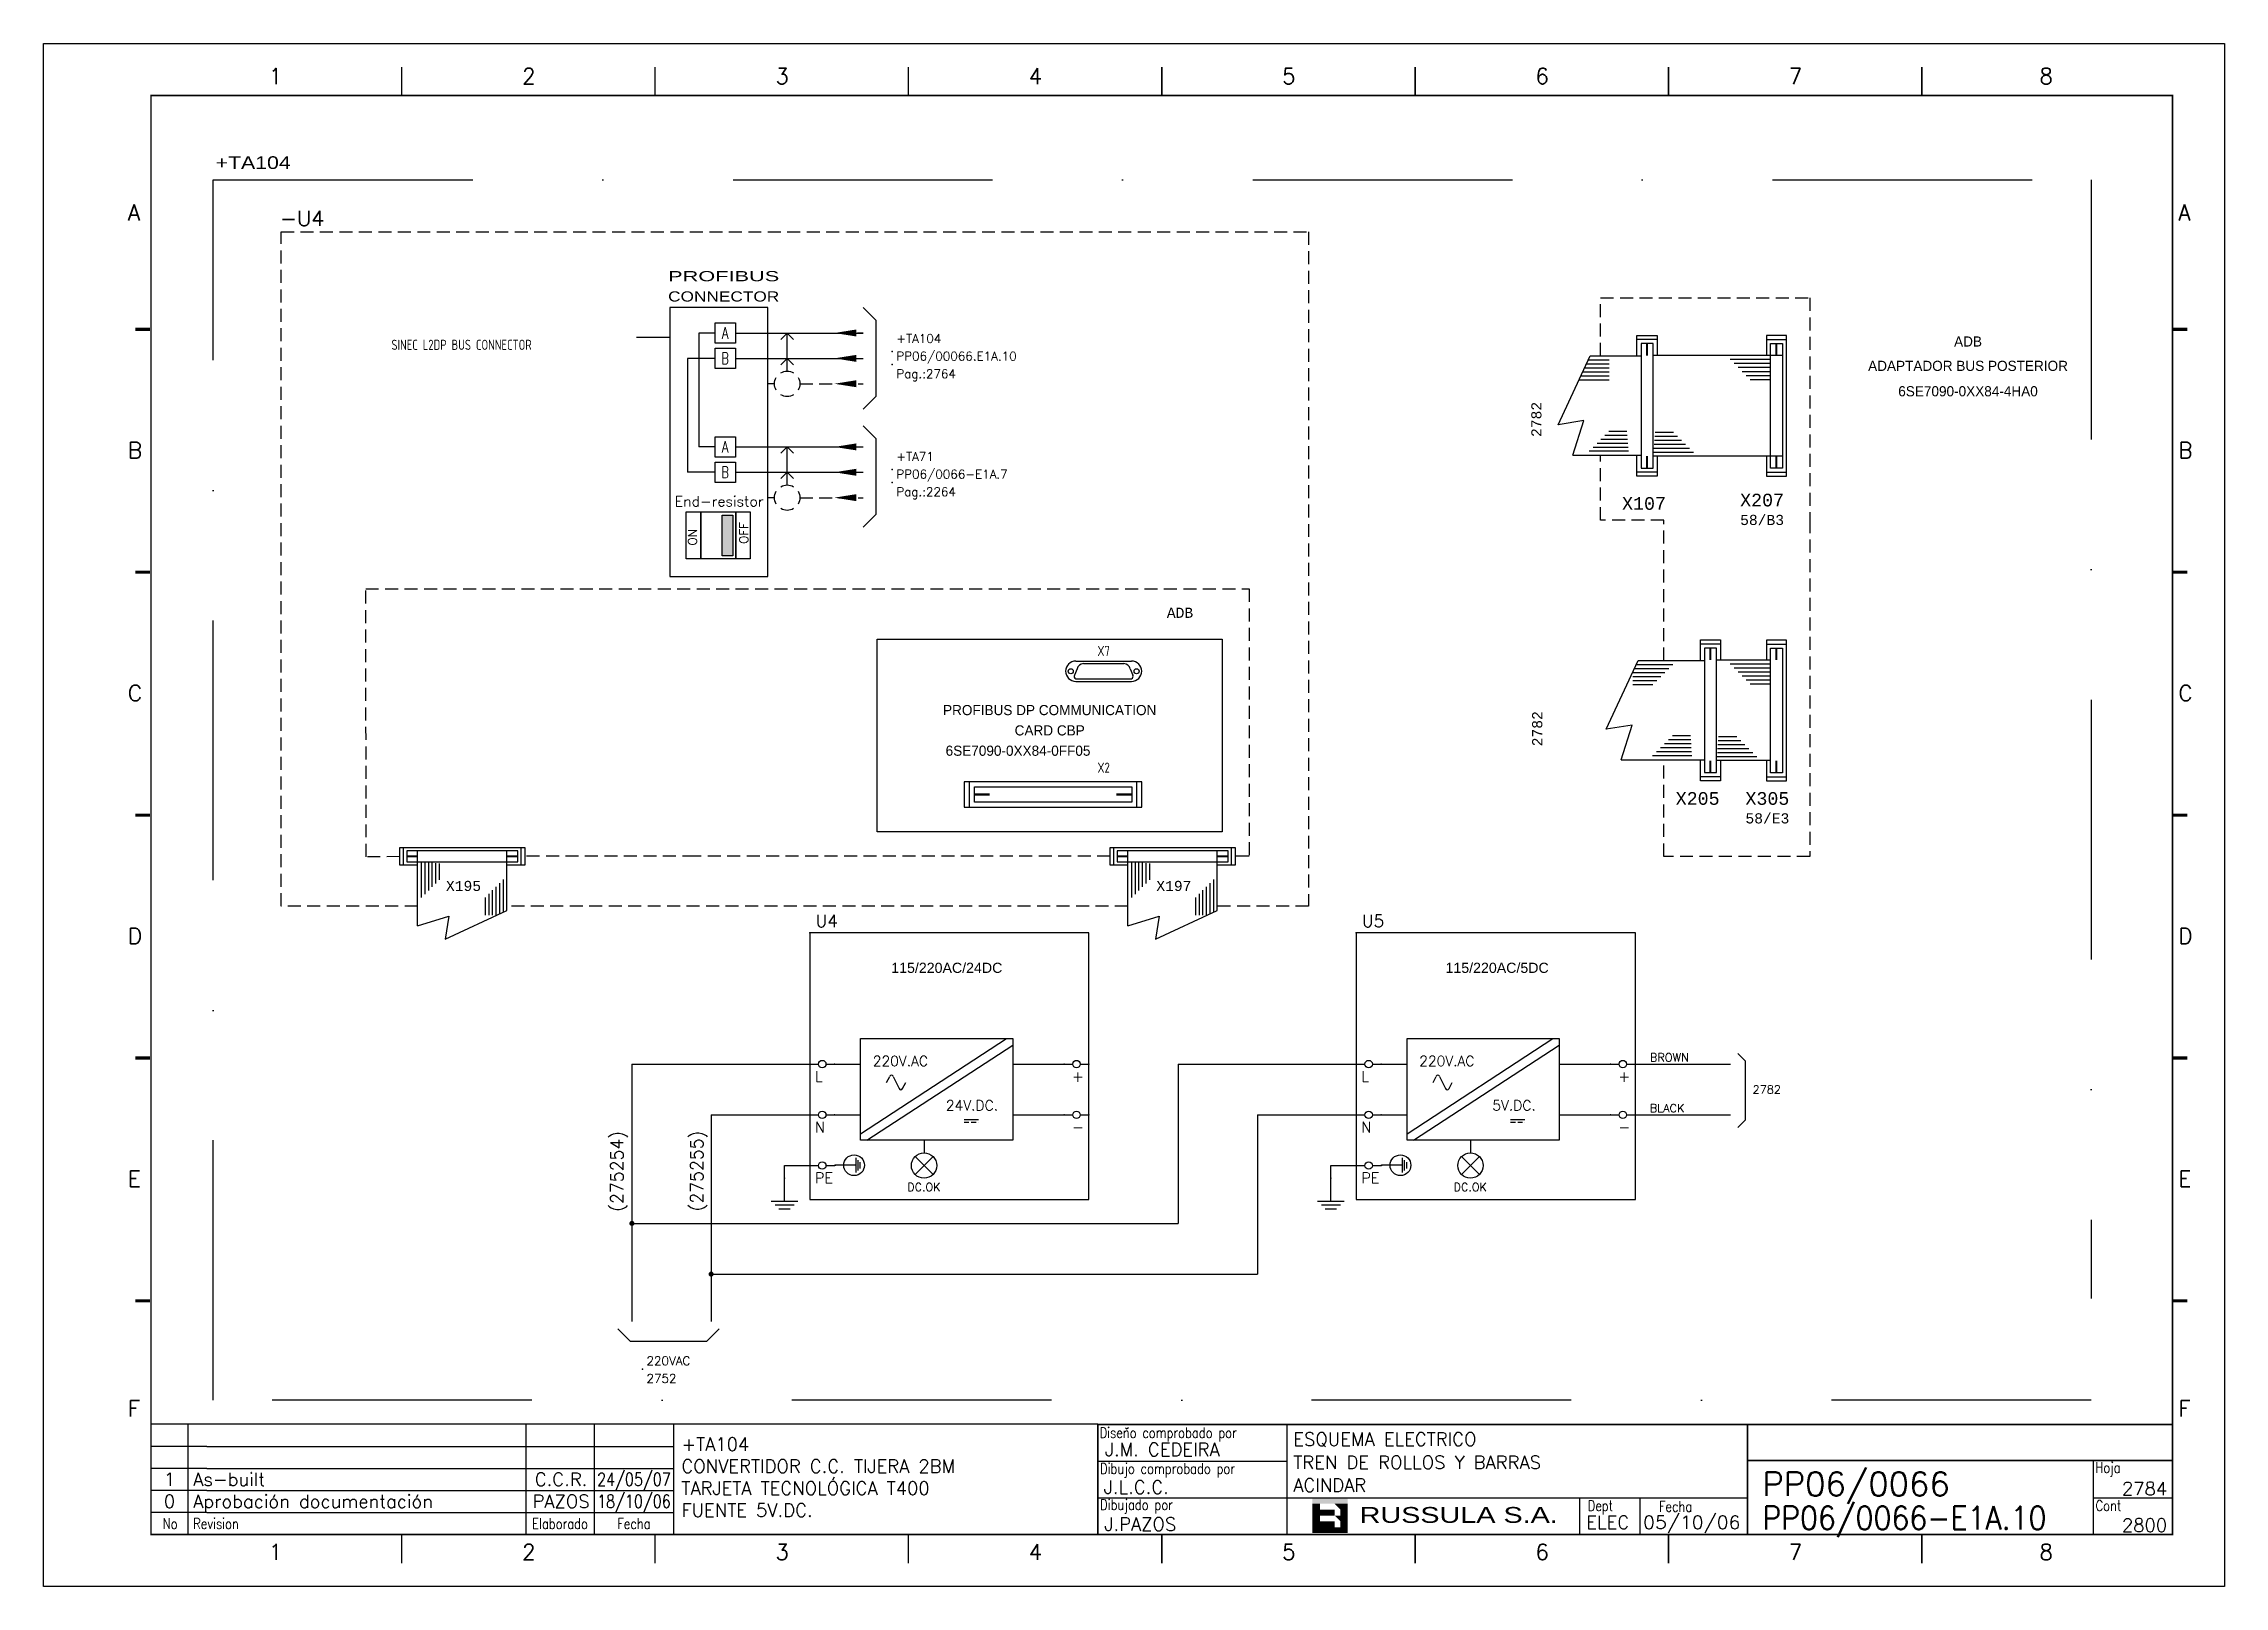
# Model space of a CAD drawing. Extents: x -25 to 1044, y -25744 to 292.
# Drawn here: x 528.7 to 948.7, y -25744.3 to -25447.3 of the extents above; entities that cross this region are included whole.
import ezdxf
from ezdxf.enums import TextEntityAlignment as Align

# ---------------------------------------------------------------- set-up
doc = ezdxf.new("R2010")
doc.units = 0
doc.header["$LTSCALE"] = 10
doc.header["$MEASUREMENT"] = 0
for name, pattern in [('DASHDOT', [1, 0.5, -0.25, 0, -0.25]), ('DASHED2', [0.375, 0.25, -0.125]), ('HIDDEN', [0.375, 0.25, -0.125])]:
    doc.linetypes.add(name, pattern=pattern)
doc.layers.get('0').update_dxf_attribs({"linetype": 'CONTINUOUS'})
for name, color, linetype in [('1', 7, 'CONTINUOUS'), ('10', 5, 'CONTINUOUS'), ('102', 7, 'CONTINUOUS'), ('2', 7, 'CONTINUOUS'), ('4', 7, 'HIDDEN'), ('8', 1, 'CONTINUOUS'), ('9', 6, 'CONTINUOUS'), ('ATRIBUTOS', 6, 'CONTINUOUS'), ('DIBUJO', 7, 'CONTINUOUS'), ('NODE', 7, 'CONTINUOUS')]:
    doc.layers.add(name, color=color, linetype=linetype)
doc.styles.add('CROSSREF', font='MONOTXT', dxfattribs={"height": 2})
doc.styles.add('DIN', font='DIN.shx', dxfattribs={"width": 0.85})
doc.styles.add('HELVETICA', font='HELV.SHX')
doc.styles.add('LABEL', font='SIMPLEX', dxfattribs={"width": 0.8, "height": 4})
doc.styles.add('ROMANS', font='romans')
doc.styles.get("Standard").update_dxf_attribs({"font": 'simplex'})
doc.styles.add('TXT', font='txt')

msp = doc.modelspace()

# ---------------------------------------------------------------- texts
at = {"linetype": 'Continuous', "style": 'TXT'}
for s, width, p, p2 in [('PROFIBUS', 1.493182, (649, -25493.01), (670.4, -25493.01)), ('CONNECTOR', 1.263462, (649, -25496.92), (670.4, -25496.92))]:
    msp.add_text(s, height=1.954, dxfattribs=dict(at, width=width)).set_placement(p, p2, align=Align.FIT)
at = {"style": 'DIN', "width": 0.8}
for s, height, p in [('SINEC L2DP BUS CONNECTOR', 1.9543, (609.22, -25506.23)), ('X7', 1.954, (732.88, -25565.16)), ('X2', 1.954, (732.88, -25587.63))]:
    msp.add_text(s, height=height, dxfattribs=at).set_placement(p, align=Align.CENTER)
at = {"linetype": 'Continuous', "style": 'TXT'}
for s, height, p in [('ADB', 1.954, (899.35, -25505.59)), ('ADAPTADOR BUS POSTERIOR', 1.9543, (899.35, -25510.28)), ('6SE7090-0XX84-4HA0', 1.9543, (899.35, -25515.17)), ('PROFIBUS DP COMMUNICATION', 1.9543, (722.49, -25576.55)), ('CARD CBP', 1.954, (722.49, -25580.46)), ('6SE7090-0XX84-0FF05', 1.9543, (716.39, -25584.37))]:
    msp.add_text(s, height=height, dxfattribs=at).set_placement(p, align=Align.CENTER)
at = {"width": 0.933807}
msp.add_text('End-resistor', height=1.9543, dxfattribs=at).set_placement((650.26, -25536.37), (667.38, -25536.37), align=Align.FIT)
at = {"style": 'HELVETICA'}
for s, p in [('115/220AC/24DC', (713.37, -25626.17)), ('115/220AC/5DC', (818.6, -25626.17))]:
    msp.add_text(s, height=1.9543, dxfattribs=at).set_placement(p, align=Align.RIGHT)
for s, height, p in [('220V.AC', 1.954, (688.42, -25644.11)), ('220V.AC', 1.954, (793.66, -25644.11)), ('24V.DC.', 1.954, (702.5, -25652.65)), ('5V.DC.', 1.954, (807.73, -25652.65)), ('DC.OK', 1.563, (695.07, -25668.17)), ('DC.OK', 1.563, (800.3, -25668.17))]:
    msp.add_text(s, height=height).set_placement(p)
at = {"char_height": 1.954, "attachment_point": 1, "rotation": 90, "style": 'CROSSREF'}
for insert, width in [((815.24, -25523), 11.3449), ((815.4, -25582.55), 13.2211)]:
    msp.add_mtext('2782', dxfattribs=dict(at, insert=insert, width=width))
at = {"attachment_point": 1, "style": 'CROSSREF'}
for s, insert, char_height, width in [('X107', (832.72, -25534.57), 2.443, 14.6575), ('X207\\P{\\H0.8X;58/B3}', (855.46, -25533.92), 2.4429, 14.6575), ('ADB', (745.05, -25555.86), 1.954, 13.0935), ('X205', (843.05, -25591.37), 2.443, 14.6575), ('X305\\P{\\H0.8X;58/E3}', (856.48, -25591.37), 2.4429, 14.6575), ('X195', (606.21, -25608.45), 1.954, 17.1005), ('X197', (743.02, -25608.45), 1.954, 17.1005)]:
    msp.add_mtext(s, dxfattribs=dict(at, insert=insert, char_height=char_height, width=width))
at = {"layer": '102', "style": 'ROMANS'}
for s, p in [('OFF', (663.56, -25541.48)), ('ON', (653.69, -25542.31))]:
    msp.add_text(s, height=1.681, rotation=90, dxfattribs=at).set_placement(p, align=Align.MIDDLE)
at = {"layer": '2', "color": 6}
msp.add_text('-U4', height=2.932, dxfattribs=at).set_placement((574.25, -25482.37))
at = {"layer": '2', "color": 1}
for s, p in [('BROWN', (838.09, -25643.24)), ('2782', (857.86, -25649.41)), ('BLACK', (838.06, -25653.01))]:
    msp.add_text(s, height=1.589, dxfattribs=at).set_placement(p)
at = {"layer": '2', "color": 6}
for s, p in [('(275254)', (640.37, -25672.12)), ('(275255)', (655.73, -25672.05))]:
    msp.add_text(s, height=2.443, rotation=90, dxfattribs=at).set_placement(p)

# ---------------------------------------------------------------- blocks, each defined once
blk = doc.blocks.new('ITEM')
at = {"layer": 'ATRIBUTOS', "style": 'HELVETICA', "width": 1.2}
blk.add_attdef('ITEM', (0, 1.25), '', height=2.5, dxfattribs=at)
blk = doc.blocks.new('ELEC0042')
at = {"layer": '102'}
for p, q in [((2, 2), (-2, 2)), ((-2, 2), (-2, -2)), ((2, -2), (2, 2)), ((-2, -2), (2, -2))]:
    blk.add_line(p, q, dxfattribs=at)
blk.add_attdef('TB', text='', height=2.25, dxfattribs=at).set_placement((0, 3), align=Align.CENTER)
at = {"layer": '102', "width": 0.75}
blk.add_attdef('TN', text='', height=2.25, dxfattribs=at).set_placement((0, 0), align=Align.MIDDLE)
blk = doc.blocks.new('$030107')
at = {"layer": '102'}
for start, end in [(150, 210), (60, 120), (330, 30), (240, 300)]:
    blk.add_arc((0, 0), 2.5, start, end, dxfattribs=at)
blk = doc.blocks.new('NOD', base_point=(237.5, 170))
at = {"layer": 'NODE'}
blk.add_point((237.5, 170), dxfattribs=at)
blk = doc.blocks.new('$$PLL21C')
for p, q in [((-2.5, 0), (-0.75, 0)), ((0.75, 0), (2.5, 0))]:
    blk.add_line(p, q)
at = {"layer": '2'}
blk.add_circle((0, 0), 0.75, dxfattribs=at)
for p in [(-2.5, 0), (2.5, 0)]:
    blk.add_blockref('NOD', p, dxfattribs=at)
at = {"layer": '8'}
blk.add_attdef('*A', (-1.5, -3.575), '', height=2.15, dxfattribs=at)
at = {"layer": '9'}
blk.add_attdef('ID', (-1.5, 1.25), '', height=2.15, dxfattribs=at)
blk = doc.blocks.new('$020203')
at = {"layer": '2'}
blk.add_line((-3.75, 0), (3.75, 0), dxfattribs=at)
at = {"layer": '4'}
blk.add_line((-3.75, -1.5), (3.75, -1.5), dxfattribs=at)
blk = doc.blocks.new('$021503')
at = {"layer": '2'}
for p, q in [((0, -10), (0, 0)), ((-3.5, -10), (3.5, -10)), ((-2.5, -11), (2.5, -11)), ((-1.5, -12), (1.5, -12))]:
    blk.add_line(p, q, dxfattribs=at)
blk.add_circle((0, -9), 5, dxfattribs=at)
blk.add_blockref('NOD', (0, 0), dxfattribs=at)
blk = doc.blocks.new('$020406')
at = {"layer": '2'}
for p, q in [((-5, 0), (-3.4, 3.2)), ((-1.6, 3.2), (0, 0)), ((0, 0), (1.6, -3.2)), ((3.4, -3.2), (5, 0))]:
    blk.add_line(p, q, dxfattribs=at)
for centre, start, end in [((-2.5, 2.8), 26.5651, 153.4349), ((2.5, -2.8), 206.5651, 333.4349)]:
    blk.add_arc(centre, 1, start, end, dxfattribs=at)
blk = doc.blocks.new('$PP313')
at = {"layer": '2'}
blk.add_blockref('NOD', (0, 0), dxfattribs=at)
at = {"layer": '8'}
blk.add_attdef('1A', (1, -3.325), '', height=2.15, dxfattribs=at)
at = {"layer": '9'}
blk.add_attdef('ID', (1, 1), '', height=2.15, dxfattribs=at)
blk = doc.blocks.new('$$PLR12C')
for p, q in [((-2.5, 0), (-0.75, 0)), ((0.75, 0), (2.5, 0))]:
    blk.add_line(p, q)
at = {"layer": '2'}
blk.add_circle((0, 0), 0.75, dxfattribs=at)
for p in [(-2.5, 0), (2.5, 0)]:
    blk.add_blockref('NOD', p, dxfattribs=at)
at = {"layer": '8'}
blk.add_attdef('*A', text='', height=2.15, dxfattribs=at).set_placement((1.5, -3.575), align=Align.RIGHT)
at = {"layer": '9'}
blk.add_attdef('ID', text='', height=2.15, dxfattribs=at).set_placement((1.5, 1.25), align=Align.RIGHT)
blk = doc.blocks.new('$021501')
at = {"layer": '2'}
for p, q in [((0, -6), (0, 0)), ((-3.5, -6), (3.5, -6)), ((-2.5, -7), (2.5, -7)), ((-1.5, -8), (1.5, -8))]:
    blk.add_line(p, q, dxfattribs=at)
blk.add_blockref('NOD', (0, 0), dxfattribs=at)
blk = doc.blocks.new('newcajec')
at = {"layer": '1'}
for p, q in [((179.4, 20.85), (0.13, 20.85)), ((7, 20.85), (7, 0)), ((71, 20.85), (71, 0)), ((84, 20.85), (84, 0.09)), ((99, 20.85), (99, 0)), ((215.2, 20.8), (215.2, 0)), ((10.6, 16.64), (0, 16.64)), ((10.6, 16.64), (99, 16.64)), ((184.64, 20.18), (184.81, 20.01)), ((184.81, 20.01), (185.18, 20.25)), ((10.6, 12.48), (0, 12.48)), ((10.6, 12.48), (99, 12.48)), ((179.4, 13.87), (215.2, 13.87)), ((368, 14.06), (368, 0)), ((10.6, 8.32), (0, 8.32)), ((10.6, 8.32), (99, 8.32)), ((10.6, 4.16), (0, 4.16)), ((10.6, 4.16), (99, 4.16)), ((179.4, 6.93), (267.63, 6.93)), ((267.63, 6.93), (302.5, 6.93)), ((270.63, 6.91), (270.63, 0)), ((282.07, 6.93), (282.07, 0)), ((368, 6.93), (383, 6.93))]:
    blk.add_line(p, q, dxfattribs=at)
for points in [[(47.5, 272.5, 0.3, 0.3, 0), (47.5, 277.91, 0.3, 0.3, 0)], [(95.5, 272.5, 0.3, 0.3, 0), (95.5, 277.91, 0.3, 0.3, 0)], [(143.5, 272.5, 0.3, 0.3, 0), (143.5, 277.91, 0.3, 0.3, 0)], [(191.5, 272.5, 0.3, 0.3, 0), (191.5, 277.91, 0.3, 0.3, 0)], [(239.5, 272.5, 0.3, 0.3, 0), (239.5, 277.91, 0.3, 0.3, 0)], [(287.5, 272.5, 0.3, 0.3, 0), (287.5, 277.91, 0.3, 0.3, 0)], [(335.5, 272.5, 0.3, 0.3, 0), (335.5, 277.91, 0.3, 0.3, 0)], [(-2.99, 228.23, 0.6, 0.6, 0), (-0.18, 228.23, 0.6, 0.6, 0)], [(383.01, 228.23, 0.6, 0.6, 0), (385.82, 228.23, 0.6, 0.6, 0)], [(-2.99, 182.23, 0.6, 0.6, 0), (-0.18, 182.23, 0.6, 0.6, 0)], [(383.01, 182.23, 0.6, 0.6, 0), (385.82, 182.23, 0.6, 0.6, 0)], [(-2.99, 136.23, 0.6, 0.6, 0), (-0.18, 136.23, 0.6, 0.6, 0)], [(383.01, 136.23, 0.6, 0.6, 0), (385.82, 136.23, 0.6, 0.6, 0)], [(-2.99, 90.23, 0.6, 0.6, 0), (-0.18, 90.23, 0.6, 0.6, 0)], [(383.01, 90.23, 0.6, 0.6, 0), (385.82, 90.23, 0.6, 0.6, 0)], [(-2.99, 44.23, 0.6, 0.6, 0), (-0.18, 44.23, 0.6, 0.6, 0)], [(383.01, 44.23, 0.6, 0.6, 0), (385.82, 44.23, 0.6, 0.6, 0)], [(383, 20.8, 0.3, 0.3, 0), (179.4, 20.8, 0.3, 0.3, 0), (179.4, 0, 0.3, 0.3, 0)], [(302.5, 20.8, 0.3, 0.3, 0), (302.5, 0, 0.3, 0.3, 0)], [(302.5, 14, 0.3, 0.3, 0), (383, 14, 0.3, 0.3, 0)], [(47.5, -5.5, 0.3, 0.3, 0), (47.5, -0.09, 0.3, 0.3, 0)], [(95.5, -5.5, 0.3, 0.3, 0), (95.5, -0.09, 0.3, 0.3, 0)], [(143.5, -5.5, 0.3, 0.3, 0), (143.5, -0.09, 0.3, 0.3, 0)], [(191.5, -5.5, 0.3, 0.3, 0), (191.5, -0.09, 0.3, 0.3, 0)], [(239.5, -5.5, 0.3, 0.3, 0), (239.5, -0.09, 0.3, 0.3, 0)], [(287.5, -5.5, 0.3, 0.3, 0), (287.5, -0.09, 0.3, 0.3, 0)], [(335.5, -5.5, 0.3, 0.3, 0), (335.5, -0.09, 0.3, 0.3, 0)]]:
    blk.add_lwpolyline(points, format="xyseb", dxfattribs=at)
at = {"layer": '1', "const_width": 0.3}
blk.add_lwpolyline([(0, 0), (0, 272.5), (383, 272.5), (383, 0)], close=True, dxfattribs=at)
at = {"layer": '2', "color": 14}
for p, q in [((221.42, 4.69), (221.42, 5.81)), ((221.42, 2.47), (221.42, 3.58))]:
    blk.add_line(p, q, dxfattribs=at)
for points in [[(220.05, 5.81), (220.05, 6.92), (226.74, 5.81), (226.74, 6.92)], [(221.42, 2.47), (220.05, 2.47), (221.42, 5.81), (220.05, 5.81)], [(221.42, 4.69), (224.25, 4.69), (221.42, 3.58), (224.25, 3.58)], [(224.25, 5.81), (225.37, 5.81), (225.37, 4.69)], [(225.37, 5.81), (226.74, 5.81), (225.37, 1.35), (226.74, 1.35)], [(224.25, 0.24), (224.25, 2.47), (220.05, 0.24), (220.05, 2.47)], [(224.25, 3.58), (225.37, 3.58), (225.37, 2.47)], [(226.74, 1.35), (226.74, 0.24), (224.25, 1.35), (224.25, 0.24)]]:
    blk.add_solid(points, dxfattribs=at)
at = {"layer": '1', "style": 'ROMANS'}
for s, p in [('1', (22.29, 274.68)), ('2', (70.29, 274.68)), ('3', (118.29, 274.68)), ('4', (166.29, 274.68)), ('5', (214.29, 274.68)), ('6', (262.29, 274.68)), ('7', (310.29, 274.68)), ('8', (357.79, 274.68)), ('A', (-4.37, 248.84)), ('A', (384.13, 248.84)), ('B', (-4.37, 203.84)), ('B', (384.13, 203.84)), ('C', (-4.37, 157.84)), ('C', (384.13, 157.84)), ('D', (-4.37, 111.84)), ('D', (384.13, 111.84)), ('E', (-4.37, 65.84)), ('E', (384.13, 65.84)), ('F', (-4.37, 22.34)), ('F', (384.13, 22.34)), ('1', (22.29, -4.82)), ('2', (70.29, -4.82)), ('3', (118.29, -4.82)), ('4', (166.29, -4.82)), ('5', (214.29, -4.82)), ('6', (262.29, -4.82)), ('7', (310.29, -4.82)), ('8', (357.79, -4.82))]:
    blk.add_text(s, height=3, dxfattribs=at).set_placement(p)
at = {"layer": '1', "style": 'LABEL', "width": 0.8}
for s, p in [('Diseno comprobado por', (179.73, 18.27)), ('Dibujo comprobado por', (179.81, 11.47)), ('Hoja', (368.38, 11.66)), ('Dibujado por', (179.83, 4.64)), ('Fecha', (285.71, 4.3)), ('Cont', (368.43, 4.46)), ('No', (2.23, 1.05)), ('Revision', (8, 1.05))]:
    blk.add_text(s, height=2, dxfattribs=at).set_placement(p)
for s, p in [('Dept', (274.61, 4.44)), ('Elaborado', (77.5, 1.05)), ('Fecha', (91.5, 1.05))]:
    blk.add_text(s, height=2, dxfattribs=at).set_placement(p, align=Align.CENTER)
at = {"layer": '10', "style": 'ROMANS'}
for tag, p in [('REV41', (3.5, 18.74)), ('REV43', (77.7, 18.74)), ('REV31', (3.5, 14.58)), ('REV33', (77.7, 14.58)), ('REV21', (3.5, 10.42)), ('REV23', (77.7, 10.42)), ('REV11', (3.5, 6.27)), ('REV13', (77.7, 6.27))]:
    blk.add_attdef(tag, text='', height=2.5, dxfattribs=at).set_placement(p, align=Align.MIDDLE)
for tag, p, height in [('REV42', (8, 17.49), 2.5), ('SHEETNAME1', (100.5, 15.83), 2.5), ('DESIGNCHECK', (180.74, 14.83), 2.5), ('DOCUMENTTYPE', (216.43, 16.8), 2.5), ('NOTA', (305.32, 15.8), 3), ('REV32', (8, 13.33), 2.5), ('SHEETNAME2', (100.5, 11.67), 2.5), ('OBJECT', (216.43, 12.4), 2.5), ('REV22', (8, 9.17), 2.5), ('SHEETNAME3', (100.5, 7.51), 2.5), ('DRAWINGCHECK', (180.53, 7.71), 2.5), ('CUSTOMER', (216.43, 8.08), 2.5), ('ORDER', (305.32, 7.3), 4.5), ('REV12', (8, 5.01), 2.5), ('SHEETNAME4', (100.5, 3.35), 2.5), ('DOCUMENT_ID', (305.32, 0.93), 4.4), ('USER', (180.63, 0.71), 2.5), ('DEPARTMENT', (271.93, 1.05), 2.5)]:
    blk.add_attdef(tag, p, '', height=height, dxfattribs=at)
for tag, width, p, p2 in [('REV44', 1.221199, (84.53, 17.49), (98.48, 17.49)), ('REV34', 1.221199, (84.53, 13.33), (98.48, 13.33)), ('REV24', 1.221199, (84.53, 9.17), (98.48, 9.17)), ('REV14', 1.221199, (84.53, 5.01), (98.48, 5.01)), ('CREATED2', 7.039915, (282.71, 1.05), (301.14, 1.05))]:
    blk.add_attdef(tag, text='', height=2.5, dxfattribs=dict(at, width=width)).set_placement(p, p2, align=Align.FIT)
for tag, p in [('SHEET', (382, 7.43)), ('NEXTSHEET', (382, 0.5))]:
    blk.add_attdef(tag, text='', height=2.5, dxfattribs=at).set_placement(p, align=Align.RIGHT)
at = {"layer": 'DIBUJO', "color": 14, "style": 'HELVETICA', "width": 1.3}
blk.add_text('RUSSULA S.A.', height=3, dxfattribs=at).set_placement((229, 2.19))

# ---------------------------------------------------------------- hatches: boundary and pattern name
at = {"layer": '2'}
msp.add_hatch(color=256, dxfattribs=at).paths.add_polyline_path([(659.44, -25545.87), (661.49, -25545.87), (661.49, -25538.08), (659.44, -25538.08)])

# ---------------------------------------------------------------- linework, layer by layer
for p, q in [((649.32, -25498.09), (649.32, -25549.85)), ((668.22, -25498.09), (649.32, -25498.09)), ((668.22, -25549.85), (668.22, -25498.09)), ((686.56, -25498.09), (689, -25500.53)), ((689, -25500.53), (689, -25515.19)), ((649.32, -25503.84), (642.88, -25503.84)), ((654.94, -25502.98), (654.94, -25524.91)), ((658.05, -25502.98), (654.94, -25502.98)), ((661.95, -25502.98), (686.56, -25502.98)), ((671.93, -25502.98), (670.71, -25504.2)), ((671.93, -25510.31), (671.93, -25502.98)), ((671.93, -25502.98), (673.15, -25504.2)), ((686.56, -25502.98), (685.5, -25502.98)), ((835.59, -25503.45), (839.46, -25503.45)), ((835.59, -25507.4), (835.59, -25503.45)), ((839.46, -25504.23), (835.59, -25504.23)), ((836.37, -25505), (836.37, -25528.99)), ((838.69, -25505), (836.37, -25505)), ((838.69, -25528.99), (838.69, -25505)), ((839.46, -25503.45), (839.46, -25507.32)), ((860.51, -25503.46), (860.51, -25507.33)), ((864.38, -25503.46), (860.51, -25503.46)), ((860.51, -25504.24), (864.38, -25504.24)), ((861.29, -25529), (861.29, -25505.01)), ((861.29, -25505.01), (863.61, -25505.01)), ((863.61, -25505.01), (863.61, -25529)), ((864.38, -25530.55), (864.38, -25503.46)), ((652.71, -25507.86), (652.71, -25529.79)), ((658.05, -25507.86), (652.71, -25507.86)), ((661.95, -25507.86), (686.56, -25507.86)), ((671.93, -25507.86), (670.71, -25509.08)), ((671.93, -25507.86), (673.15, -25509.08)), ((820.41, -25520.63), (826.55, -25507.4)), ((825.14, -25510.46), (830.25, -25510.46)), ((825.55, -25509.69), (830.25, -25509.69)), ((825.84, -25508.93), (830.25, -25508.93)), ((826.2, -25508.16), (830.25, -25508.16)), ((826.55, -25507.4), (836.37, -25507.4)), ((836.37, -25507.33), (836.36, -25507.33)), ((863.61, -25507.33), (838.69, -25507.33)), ((861.29, -25508.11), (853.55, -25508.11)), ((861.29, -25508.88), (854.32, -25508.88)), ((861.29, -25509.65), (855.09, -25509.65)), ((861.29, -25510.43), (855.87, -25510.43)), ((824.42, -25511.99), (830.25, -25511.99)), ((824.79, -25511.22), (830.25, -25511.22)), ((861.29, -25511.2), (856.64, -25511.2)), ((861.29, -25511.97), (857.42, -25511.97)), ((689, -25515.19), (686.56, -25517.63)), ((686.56, -25520.82), (689, -25523.26)), ((689, -25523.26), (689, -25537.92)), ((825.38, -25519.84), (820.41, -25520.63)), ((823.26, -25526.52), (825.38, -25519.84)), ((833.72, -25522.69), (829.43, -25522.69)), ((833.66, -25521.93), (830.19, -25521.93)), ((839.04, -25522.81), (843.39, -25522.81)), ((839.1, -25522.04), (842.61, -25522.04)), ((658.05, -25524.91), (654.94, -25524.91)), ((661.95, -25524.91), (686.56, -25524.91)), ((671.93, -25524.91), (670.71, -25526.13)), ((671.93, -25532.24), (671.93, -25524.91)), ((671.93, -25524.91), (673.15, -25526.13)), ((823.26, -25526.52), (836.37, -25526.52)), ((833.96, -25525.75), (826.37, -25525.75)), ((833.9, -25524.99), (827.14, -25524.99)), ((833.84, -25524.22), (827.9, -25524.22)), ((833.78, -25523.46), (828.66, -25523.46)), ((835.59, -25530.54), (835.59, -25526.52)), ((836.37, -25526.68), (836.36, -25526.68)), ((863.61, -25526.68), (838.69, -25526.68)), ((838.8, -25525.91), (846.48, -25525.91)), ((838.86, -25525.13), (845.71, -25525.13)), ((838.92, -25524.36), (844.93, -25524.36)), ((838.98, -25523.58), (844.16, -25523.58)), ((839.46, -25526.67), (839.46, -25530.54)), ((860.51, -25526.68), (860.51, -25530.55)), ((658.05, -25529.79), (652.71, -25529.79)), ((661.95, -25529.79), (686.56, -25529.79)), ((671.93, -25529.79), (670.71, -25531.01)), ((671.93, -25529.79), (673.15, -25531.01)), ((839.46, -25529.77), (835.59, -25529.77)), ((839.46, -25530.54), (835.59, -25530.54)), ((836.37, -25528.99), (838.69, -25528.99)), ((860.51, -25529.77), (864.38, -25529.77)), ((860.51, -25530.55), (864.38, -25530.55)), ((863.61, -25529), (861.29, -25529)), ((689, -25537.92), (686.56, -25540.36)), ((649.32, -25549.85), (668.22, -25549.85)), ((847.81, -25566.03), (847.81, -25562.08)), ((847.81, -25562.08), (851.68, -25562.08)), ((851.68, -25562.86), (847.81, -25562.86)), ((848.58, -25563.63), (848.58, -25587.62)), ((850.9, -25563.63), (848.58, -25563.63)), ((850.9, -25587.62), (850.9, -25563.63)), ((851.68, -25562.08), (851.68, -25565.95)), ((860.51, -25562.09), (860.51, -25565.96)), ((864.38, -25562.09), (860.51, -25562.09)), ((860.51, -25562.87), (864.38, -25562.87)), ((861.29, -25587.63), (861.29, -25563.64)), ((861.29, -25563.64), (863.61, -25563.64)), ((863.61, -25563.64), (863.61, -25587.63)), ((864.38, -25589.18), (864.38, -25562.09)), ((727.51, -25566.14), (738.25, -25566.14)), ((829.68, -25579.26), (835.82, -25566.03)), ((834.82, -25568.32), (840.94, -25568.32)), ((834.82, -25569.09), (840.17, -25569.09)), ((835.11, -25567.56), (841.7, -25567.56)), ((835.46, -25566.79), (842.47, -25566.79)), ((835.82, -25566.03), (848.58, -25566.03)), ((861.29, -25565.96), (850.9, -25565.96)), ((861.29, -25566.74), (853.55, -25566.74)), ((861.29, -25567.51), (854.32, -25567.51)), ((861.29, -25568.28), (855.09, -25568.28)), ((861.29, -25569.06), (855.87, -25569.06)), ((727.51, -25570.05), (738.25, -25570.05)), ((834.82, -25569.85), (839.41, -25569.85)), ((834.82, -25570.62), (838.64, -25570.62)), ((861.29, -25569.83), (856.64, -25569.83)), ((861.29, -25570.6), (857.42, -25570.6)), ((834.64, -25578.47), (829.68, -25579.26)), ((832.52, -25585.15), (834.64, -25578.47)), ((846, -25582.09), (840.88, -25582.09)), ((845.94, -25581.32), (841.64, -25581.32)), ((845.88, -25580.56), (842.41, -25580.56)), ((851.25, -25581.44), (855.6, -25581.44)), ((851.31, -25580.67), (854.83, -25580.67)), ((832.52, -25585.15), (848.58, -25585.15)), ((846.17, -25584.38), (838.59, -25584.38)), ((846.11, -25583.62), (839.35, -25583.62)), ((846.06, -25582.85), (840.11, -25582.85)), ((847.81, -25589.17), (847.81, -25585.15)), ((861.29, -25585.31), (850.9, -25585.31)), ((851.02, -25584.54), (858.7, -25584.54)), ((851.08, -25583.76), (857.92, -25583.76)), ((851.13, -25582.99), (857.15, -25582.99)), ((851.19, -25582.21), (856.37, -25582.21)), ((851.68, -25585.3), (851.68, -25589.17)), ((860.51, -25585.31), (860.51, -25589.18)), ((740.23, -25589.38), (706.03, -25589.38)), ((706.03, -25589.38), (706.03, -25594.26)), ((707.01, -25594.26), (707.01, -25589.38)), ((707.99, -25590.36), (738.28, -25590.36)), ((707.99, -25593.29), (707.99, -25590.36)), ((738.28, -25590.36), (738.28, -25593.29)), ((739.26, -25594.26), (739.26, -25589.38)), ((740.23, -25594.26), (740.23, -25589.38)), ((851.68, -25588.4), (847.81, -25588.4)), ((851.68, -25589.17), (847.81, -25589.17)), ((848.58, -25587.62), (850.9, -25587.62)), ((860.51, -25588.4), (864.38, -25588.4)), ((860.51, -25589.18), (864.38, -25589.18)), ((863.61, -25587.63), (861.29, -25587.63)), ((706.03, -25594.26), (710.64, -25594.26)), ((738.28, -25593.29), (707.99, -25593.29)), ((710.64, -25594.26), (740.23, -25594.26)), ((597.32, -25602), (621.4, -25602)), ((597.32, -25605.44), (597.32, -25602)), ((598.01, -25605.44), (598.01, -25602)), ((620.03, -25602.69), (598.7, -25602.69)), ((598.7, -25602.69), (598.7, -25604.76)), ((600.76, -25617.13), (600.76, -25602.69)), ((617.95, -25614.17), (617.95, -25602.69)), ((620.03, -25604.76), (620.03, -25602.69)), ((620.71, -25605.44), (620.71, -25602)), ((621.4, -25602), (621.4, -25605.44)), ((734.13, -25602), (758.21, -25602)), ((734.13, -25605.44), (734.13, -25602)), ((734.82, -25605.44), (734.82, -25602)), ((756.83, -25602.69), (735.5, -25602.69)), ((735.5, -25602.69), (735.5, -25604.76)), ((737.56, -25617.13), (737.56, -25602.69)), ((754.76, -25614.17), (754.76, -25602.69)), ((756.83, -25604.76), (756.83, -25602.69)), ((757.52, -25605.44), (757.52, -25602)), ((758.21, -25602), (758.21, -25605.44)), ((600.76, -25605.44), (597.32, -25605.44)), ((598.7, -25604.76), (620.03, -25604.76)), ((601.44, -25604.86), (601.44, -25611.68)), ((602.13, -25604.91), (602.13, -25610.99)), ((602.82, -25604.96), (602.82, -25610.31)), ((603.51, -25605.01), (603.51, -25609.62)), ((604.2, -25605.07), (604.2, -25608.93)), ((604.88, -25605.12), (604.88, -25608.24)), ((621.4, -25605.44), (617.96, -25605.44)), ((737.57, -25605.44), (734.13, -25605.44)), ((735.5, -25604.76), (756.83, -25604.76)), ((738.25, -25604.86), (738.25, -25611.68)), ((738.94, -25604.91), (738.94, -25610.99)), ((739.62, -25604.96), (739.62, -25610.31)), ((740.31, -25605.01), (740.31, -25609.62)), ((741, -25605.07), (741, -25608.93)), ((741.69, -25605.12), (741.69, -25608.24)), ((758.21, -25605.44), (754.77, -25605.44)), ((614.51, -25615.07), (614.51, -25610.94)), ((615.2, -25615.07), (615.2, -25610.25)), ((615.89, -25615.07), (615.89, -25609.57)), ((616.58, -25614.81), (616.58, -25608.88)), ((617.27, -25614.49), (617.27, -25608.19)), ((751.32, -25615.07), (751.32, -25610.94)), ((752.01, -25615.07), (752.01, -25610.25)), ((752.69, -25615.07), (752.69, -25609.57)), ((753.38, -25614.81), (753.38, -25608.88)), ((754.07, -25614.49), (754.07, -25608.19)), ((600.76, -25617.13), (606.76, -25615.23)), ((606.05, -25619.7), (617.95, -25614.17)), ((606.76, -25615.23), (606.05, -25619.7)), ((613.83, -25615.07), (613.83, -25611.63)), ((737.56, -25617.13), (743.56, -25615.23)), ((742.86, -25619.7), (754.76, -25614.17)), ((743.56, -25615.23), (742.86, -25619.7)), ((750.63, -25615.07), (750.63, -25611.63)), ((730.05, -25618.48), (676.31, -25618.48)), ((676.31, -25618.48), (676.31, -25669.78)), ((730.05, -25669.78), (730.05, -25618.48)), ((835.28, -25618.48), (781.54, -25618.48)), ((781.54, -25618.48), (781.54, -25669.78)), ((835.28, -25669.78), (835.28, -25618.48)), ((686.08, -25638.83), (715.39, -25638.83)), ((686.08, -25657.15), (714.17, -25638.83)), ((686.08, -25658.38), (686.08, -25638.83)), ((687.3, -25658.38), (715.39, -25640.05)), ((715.39, -25638.83), (715.39, -25658.38)), ((730.05, -25643.72), (730.05, -25638.83)), ((791.31, -25638.83), (820.63, -25638.83)), ((791.31, -25657.15), (819.4, -25638.83)), ((791.31, -25658.38), (791.31, -25638.83)), ((792.53, -25658.38), (820.63, -25640.05)), ((820.63, -25638.83), (820.63, -25658.38)), ((835.28, -25643.72), (835.28, -25638.83)), ((681.19, -25643.72), (686.08, -25643.72)), ((715.39, -25643.72), (725.17, -25643.72)), ((786.42, -25643.72), (791.31, -25643.72)), ((820.63, -25643.72), (830.4, -25643.72)), ((856.51, -25643.19), (855.01, -25641.7)), ((856.51, -25654.43), (856.51, -25643.19)), ((681.19, -25653.49), (686.08, -25653.49)), ((715.39, -25653.49), (725.17, -25653.49)), ((786.42, -25653.49), (791.31, -25653.49)), ((820.63, -25653.49), (830.4, -25653.49)), ((856.51, -25654.43), (855.01, -25655.92)), ((715.39, -25658.38), (686.08, -25658.38)), ((696.57, -25664.99), (700.02, -25661.53)), ((700.02, -25664.99), (696.57, -25661.53)), ((698.29, -25658.38), (698.29, -25660.82)), ((820.63, -25658.38), (791.31, -25658.38)), ((801.8, -25664.99), (805.25, -25661.53)), ((805.25, -25664.99), (801.8, -25661.53)), ((803.52, -25658.38), (803.52, -25660.82)), ((671.42, -25668.15), (671.42, -25663.26)), ((671.42, -25663.26), (676.31, -25663.26)), ((776.65, -25668.15), (776.65, -25663.26)), ((776.65, -25663.26), (781.54, -25663.26)), ((676.31, -25669.78), (730.05, -25669.78)), ((781.54, -25669.78), (835.28, -25669.78)), ((641.75, -25697.16), (639.31, -25694.72)), ((658.85, -25694.72), (656.41, -25697.16)), ((656.41, -25697.16), (641.75, -25697.16))]:
    msp.add_line(p, q)
at = {"linetype": 'HIDDEN'}
for p, q in [((828.58, -25496.24), (868.88, -25496.24)), ((828.58, -25507.4), (828.58, -25496.24)), ((868.88, -25496.24), (868.88, -25538.99)), ((669.48, -25512.75), (668.22, -25512.75)), ((674.37, -25512.75), (686.56, -25512.75)), ((828.58, -25538.99), (828.58, -25526.52)), ((669.48, -25534.68), (668.22, -25534.68)), ((674.37, -25534.68), (686.56, -25534.68)), ((840.79, -25538.99), (828.58, -25538.99)), ((840.79, -25566.03), (840.79, -25538.99)), ((868.88, -25538.99), (868.88, -25603.73)), ((840.79, -25603.73), (840.79, -25585.15)), ((868.88, -25603.73), (840.79, -25603.73))]:
    msp.add_line(p, q, dxfattribs=at)
at = {"color": 3, "linetype": 'Continuous'}
for p, q in [((689.27, -25599.02), (689.27, -25561.89)), ((689.27, -25561.89), (755.72, -25561.89)), ((755.72, -25561.89), (755.72, -25599.02)), ((710.77, -25599.02), (689.27, -25599.02)), ((755.72, -25599.02), (710.77, -25599.02))]:
    msp.add_line(p, q, dxfattribs=at)
at = {"color": 1}
for p, q in [((727.75, -25567.6), (727.26, -25568.82)), ((727.51, -25569.56), (738.25, -25569.56)), ((728.97, -25566.63), (736.79, -25566.63)), ((738.01, -25567.6), (738.5, -25568.82))]:
    msp.add_line(p, q, dxfattribs=at)
at = {"linetype": 'HIDDEN'}
for points in [[(600.76, -25613.33), (574.45, -25613.33), (574.45, -25483.5), (772.33, -25483.5), (772.33, -25613.33), (754.76, -25613.33)], [(737.56, -25613.33), (617.95, -25613.33)]]:
    msp.add_lwpolyline(points, dxfattribs=at)
for points, const_width in [([(837.53, -25505), (837.53, -25507.32)], 0.387), ([(862.45, -25505.01), (862.45, -25507.33)], 0.387), ([(837.53, -25526.67), (837.53, -25528.99)], 0.387), ([(862.45, -25526.68), (862.45, -25529)], 0.387), ([(849.74, -25563.63), (849.74, -25565.95)], 0.387), ([(862.45, -25563.64), (862.45, -25565.96)], 0.387), ([(849.74, -25585.3), (849.74, -25587.62)], 0.387), ([(862.45, -25585.31), (862.45, -25587.63)], 0.387), ([(707.99, -25591.82), (710.92, -25591.82)], 0.489), ([(735.35, -25591.82), (738.28, -25591.82)], 0.489), ([(600.76, -25603.72), (598.7, -25603.72)], 0.344), ([(620.03, -25603.72), (617.96, -25603.72)], 0.344), ([(737.57, -25603.72), (735.5, -25603.72)], 0.344), ([(756.83, -25603.72), (754.77, -25603.72)], 0.344)]:
    msp.add_lwpolyline(points, dxfattribs=dict(const_width=const_width))
at = {"linetype": 'DASHED2'}
for points in [[(597.32, -25603.79), (590.87, -25603.82), (590.75, -25552.26), (760.88, -25552.26), (760.88, -25603.72), (758.21, -25603.72)], [(654.24, -25603.72), (621.4, -25603.72)], [(734.13, -25603.72), (654.24, -25603.72)]]:
    msp.add_lwpolyline(points, dxfattribs=at)
at = {"const_width": 0.489}
for points in [[(641.78, -25674.39, 1), (642.27, -25674.39, 1)], [(657.04, -25684.16, 1), (657.53, -25684.16, 1)]]:
    msp.add_lwpolyline(points, format="xyb", close=True, dxfattribs=at)
at = {"color": 1}
for centre in [(726.53, -25568.09), (739.23, -25568.09)]:
    msp.add_circle(centre, 0.489, dxfattribs=at)
for centre in [(698.29, -25663.26), (803.52, -25663.26)]:
    msp.add_circle(centre, 2.44)
for centre, start, end in [((727.51, -25568.09), 90, 270), ((738.25, -25568.09), 270, 90)]:
    msp.add_arc(centre, 1.95, start, end)
for centre, radius, start, end in [((727.75, -25569.07), 0.546, 153.4349, 243.4349), ((728.99, -25567.9), 1.27, 90.7848, 166.5348), ((736.77, -25567.9), 1.27, 13.4652, 89.2152), ((738.01, -25569.07), 0.546, 296.5651, 26.5651)]:
    msp.add_arc(centre, radius, start, end, dxfattribs=at)
for points in [[(681.01, -25502.98), (685.27, -25502.3), (685.27, -25503.65)], [(681.01, -25507.86), (685.27, -25507.19), (685.27, -25508.54)], [(681.01, -25512.75), (685.27, -25512.07), (685.27, -25513.42)], [(681.01, -25524.91), (685.27, -25524.23), (685.27, -25525.58)], [(681.01, -25529.79), (685.27, -25529.12), (685.27, -25530.47)], [(681.01, -25534.68), (685.27, -25534), (685.27, -25535.35)]]:
    msp.add_solid(points)
at = {"layer": '2', "linetype": 'DASHDOT', "ltscale": 10}
for p, q in [((561.4, -25473.5), (923.04, -25473.5)), ((561.4, -25708.4), (561.4, -25473.5)), ((923.04, -25473.5), (923.04, -25688.86)), ((923.04, -25708.4), (561.4, -25708.4))]:
    msp.add_line(p, q, dxfattribs=at)
at = {"layer": '2', "color": 7}
for p, q in [((642.03, -25643.72), (676.31, -25643.72)), ((747.26, -25643.72), (781.54, -25643.72)), ((657.29, -25653.49), (676.31, -25653.49)), ((762.52, -25653.49), (781.54, -25653.49)), ((642.03, -25674.39), (747.26, -25674.39)), ((657.29, -25684.16), (762.52, -25684.16))]:
    msp.add_line(p, q, dxfattribs=at)
at = {"layer": '2'}
for points in [[(652.45, -25537.42), (655.28, -25537.42), (655.28, -25546.45), (652.45, -25546.45)], [(655.28, -25537.42), (662.01, -25537.42), (662.01, -25546.45), (655.28, -25546.45)], [(659.4, -25538.08), (661.45, -25538.08), (661.45, -25545.87), (659.4, -25545.87)], [(659.4, -25538.08), (661.45, -25538.08), (661.45, -25545.87), (659.4, -25545.87)], [(662.01, -25537.42), (664.83, -25537.42), (664.83, -25546.45), (662.01, -25546.45)]]:
    msp.add_lwpolyline(points, close=True, dxfattribs=at)
at = {"layer": 'DIBUJO'}
for p, q in [((642.03, -25643.72), (642.03, -25693.27)), ((747.26, -25643.72), (747.26, -25674.39)), ((835.25, -25643.72), (853.59, -25643.72)), ((657.29, -25653.49), (657.29, -25693.27)), ((762.52, -25653.49), (762.52, -25684.16)), ((835.25, -25653.49), (853.59, -25653.49))]:
    msp.add_line(p, q, dxfattribs=at)
msp.add_lwpolyline([(528.72, -25447.27), (948.72, -25447.27), (948.72, -25744.27), (528.72, -25744.27), (528.72, -25447.27)], dxfattribs=at)

# ---------------------------------------------------------------- block references
ref = msp.add_blockref('$PP313', (692.17, -25506.52, 0), dxfattribs=dict(xscale=0.7835924224070733, yscale=0.7835924224070733, zscale=0.7835924224070733))
ref.add_attrib('ID', '+TA104', (692.95, -25504.89, 0), dxfattribs={"layer": '9', "height": 1.685, "style": 'ROMANS'})
ref = msp.add_blockref('$PP313', (692.17, -25509.05, 0), dxfattribs=dict(xscale=0.7835924224070733, yscale=0.7835924224070733, zscale=0.7835924224070733))
ref.add_attrib('ID', 'PP06/00066.E1A.10', (692.95, -25508.27, 0), dxfattribs={"layer": '9', "height": 1.6847, "style": 'ROMANS'})
ref.add_attrib('1A', 'Pag.:2764', (692.95, -25511.66, 0), dxfattribs={"layer": '8', "height": 1.685, "style": 'ROMANS'})
for name, p, xscale, yscale, zscale in [('$030107', (671.93, -25512.75), -0.9771697498524692, 0.9771697498524692, 0.9771697498524692), ('$030107', (671.93, -25534.68), -0.9771697498524692, 0.9771697498524692, 0.9771697498524692), ('$020406', (692.92, -25647.26), 0.366438656194676, 0.366438656194676, 0.366438656194676), ('$020406', (798.15, -25647.26), 0.366438656194676, 0.366438656194676, 0.366438656194676), ('$020203', (707.39, -25654.38), 0.366438656194676, 0.366438656194676, 0.366438656194676), ('$020203', (812.63, -25654.38), 0.366438656194676, 0.366438656194676, 0.366438656194676), ('$021501', (671.42, -25665.7), 0.7328773123893519, 0.7328773123893519, 0.7328773123893519), ('$021501', (776.65, -25665.7), 0.7328773123893519, 0.7328773123893519, 0.7328773123893519)]:
    msp.add_blockref(name, p, dxfattribs=dict(xscale=xscale, yscale=yscale, zscale=zscale))
ref = msp.add_blockref('$PP313', (692.17, -25529.25, 0), dxfattribs=dict(xscale=0.7835924224070733, yscale=0.7835924224070733, zscale=0.7835924224070733))
ref.add_attrib('ID', '+TA71', (692.95, -25527.61, 0), dxfattribs={"layer": '9', "height": 1.685, "style": 'ROMANS'})
ref = msp.add_blockref('$PP313', (692.17, -25531.78, 0), dxfattribs=dict(xscale=0.7835924224070733, yscale=0.7835924224070733, zscale=0.7835924224070733))
ref.add_attrib('ID', 'PP06/0066-E1A.7', (692.95, -25530.99, 0), dxfattribs={"layer": '9', "height": 1.6847, "style": 'ROMANS'})
ref.add_attrib('1A', 'Pag.:2264', (692.95, -25534.38, 0), dxfattribs={"layer": '8', "height": 1.685, "style": 'ROMANS'})
ref = msp.add_blockref('$PP313', (676.31, -25618.44), dxfattribs=dict(xscale=1.099315968584028, yscale=1.099315968584028, zscale=1.099315968584028))
ref.add_attrib('ID', 'U4', (677.41, -25617.34), dxfattribs={"layer": '9', "height": 2.364, "style": 'ROMANS'})
ref = msp.add_blockref('$PP313', (781.54, -25618.44), dxfattribs=dict(xscale=1.099315968584028, yscale=1.099315968584028, zscale=1.099315968584028))
ref.add_attrib('ID', 'U5', (782.64, -25617.34), dxfattribs={"layer": '9', "height": 2.364, "style": 'ROMANS'})
at = {"xscale": 0.952740506106513, "yscale": 0.952740506106513, "zscale": 0.952740506106513}
for name, p, values in [('$$PLL21C', (678.69, -25643.72), {'*A': 'L'}), ('$$PLR12C', (727.64, -25643.72), {'*A': '+'}), ('$$PLL21C', (783.92, -25643.72), {'*A': 'L'}), ('$$PLR12C', (832.87, -25643.72), {'*A': '+'}), ('$$PLL21C', (678.69, -25653.49), {'*A': 'N'}), ('$$PLR12C', (727.64, -25653.49), {'*A': '-'}), ('$$PLL21C', (783.92, -25653.49), {'*A': 'N'}), ('$$PLR12C', (832.87, -25653.49), {'*A': '-'}), ('$$PLL21C', (678.69, -25663.26), {'*A': 'PE'}), ('$$PLL21C', (783.92, -25663.26), {'*A': 'PE'})]:
    msp.add_blockref(name, p, dxfattribs=at).add_auto_attribs(values)
at = {"xscale": 0.4001510125645666, "yscale": 0.4001510125645666, "zscale": 0.4001510125645666, "rotation": 90}
for p in [(681.21, -25663.2), (786.44, -25663.2)]:
    msp.add_blockref('$021503', p, dxfattribs=at)
ref = msp.add_blockref('$PP313', (644.04, -25702.48, 0), dxfattribs=dict(xscale=0.7835924224070733, yscale=0.7835924224070733, zscale=0.7835924224070733))
ref.add_attrib('ID', '220VAC', (644.83, -25701.7, 0), dxfattribs={"layer": '9', "height": 1.685, "style": 'ROMANS'})
ref.add_attrib('1A', '2752', (644.83, -25705.08, 0), dxfattribs={"layer": '8', "height": 1.685, "style": 'ROMANS'})
at = {"layer": '102'}
ref = msp.add_blockref('ELEC0042', (660, -25502.98), dxfattribs=dict(at, xscale=-0.9771697498524692, yscale=0.9771697498524692, zscale=0.9771697498524692))
ref.add_attrib('TN', 'A', dxfattribs={"height": 2.2, "width": 0.75}).set_placement((660, -25502.98), align=Align.MIDDLE)
ref = msp.add_blockref('ELEC0042', (660, -25507.86), dxfattribs=dict(at, xscale=-0.9771697498524692, yscale=0.9771697498524692, zscale=0.9771697498524692))
ref.add_attrib('TN', 'B', dxfattribs={"height": 2.2, "width": 0.75}).set_placement((660, -25507.86), align=Align.MIDDLE)
ref = msp.add_blockref('ELEC0042', (660, -25524.91), dxfattribs=dict(at, xscale=-0.9771697498524692, yscale=0.9771697498524692, zscale=0.9771697498524692))
ref.add_attrib('TN', 'A', dxfattribs={"height": 2.2, "width": 0.75}).set_placement((660, -25524.91), align=Align.MIDDLE)
ref = msp.add_blockref('ELEC0042', (660, -25529.79), dxfattribs=dict(at, xscale=-0.9771697498524692, yscale=0.9771697498524692, zscale=0.9771697498524692))
ref.add_attrib('TN', 'B', dxfattribs={"height": 2.2, "width": 0.75}).set_placement((660, -25529.79), align=Align.MIDDLE)
at = {"layer": '2', "color": 7}
ref = msp.add_blockref('newcajec', (549.4, -25734.27), dxfattribs=dict(at, xscale=1.016513761467892, yscale=1.016513761467892, zscale=1.016513761467892))
ref.add_attrib('REV24', '24/05/07', dxfattribs={"layer": '10', "height": 2.541, "style": 'ROMANS', "width": 0.728168}).set_placement((635.32, -25724.94), (649.51, -25724.94), align=Align.FIT)
ref.add_attrib('SHEETNAME3', 'TARJETA TECNOLÓGICA T400', (651.56, -25726.64), dxfattribs={"layer": '10', "height": 2.5413, "style": 'ROMANS'})
ref.add_attrib('SHEETNAME2', 'CONVERTIDOR C.C. TIJERA 2BM', (651.56, -25722.41), dxfattribs={"layer": '10', "height": 2.5413, "style": 'ROMANS'})
ref.add_attrib('SHEETNAME1', '+TA104', (651.56, -25718.18), dxfattribs={"layer": '10', "height": 2.541, "style": 'ROMANS'})
ref.add_attrib('USER', 'J.PAZOS', (733.02, -25733.55), dxfattribs={"layer": '10', "height": 2.541, "style": 'ROMANS'})
ref.add_attrib('DRAWINGCHECK', 'J.L.C.C.', (732.91, -25726.43), dxfattribs={"layer": '10', "height": 2.541, "style": 'ROMANS'})
ref.add_attrib('DESIGNCHECK', 'J.M. CEDEIRA', (733.12, -25719.19), dxfattribs={"layer": '10', "height": 2.5413, "style": 'ROMANS'})
ref.add_attrib('REV22', 'As-built', (557.53, -25724.94), dxfattribs={"layer": '10', "height": 2.541, "style": 'ROMANS'})
ref.add_attrib('REV12', 'Aprobación documentación', (557.53, -25729.17), dxfattribs={"layer": '10', "height": 2.5413, "style": 'ROMANS'})
ref.add_attrib('REV21', '1', dxfattribs={"layer": '10', "height": 2.54, "style": 'ROMANS'}).set_placement((552.96, -25723.67), align=Align.MIDDLE)
ref.add_attrib('REV11', '0', dxfattribs={"layer": '10', "height": 2.54, "style": 'ROMANS'}).set_placement((552.96, -25727.9), align=Align.MIDDLE)
ref.add_attrib('SHEETNAME4', 'FUENTE 5V.DC.', (651.56, -25730.87), dxfattribs={"layer": '10', "height": 2.5413, "style": 'ROMANS'})
ref.add_attrib('REV14', '18/10/06', dxfattribs={"layer": '10', "height": 2.541, "style": 'ROMANS', "width": 0.728168}).set_placement((635.32, -25729.17), (649.51, -25729.17), align=Align.FIT)
ref.add_attrib('REV23', 'C.C.R.', dxfattribs={"layer": '10', "height": 2.541, "style": 'ROMANS'}).set_placement((628.38, -25723.67), align=Align.MIDDLE)
ref.add_attrib('REV13', 'PAZOS', dxfattribs={"layer": '10', "height": 2.541, "style": 'ROMANS'}).set_placement((628.38, -25727.9), align=Align.MIDDLE)
ref.add_attrib('DOCUMENT_ID', 'PP06/0066-E1A.10', (859.76, -25733.32), dxfattribs={"layer": '10', "height": 4.4727, "style": 'ROMANS', "width": 0.9})
ref.add_attrib('ORDER', 'PP06/0066', (859.76, -25726.85), dxfattribs={"layer": '10', "height": 4.574, "style": 'ROMANS'})
ref.add_attrib('CUSTOMER', 'ACINDAR', (769.4, -25726.05), dxfattribs={"layer": '10', "height": 2.541, "style": 'ROMANS'})
ref.add_attrib('OBJECT', 'TREN DE ROLLOS Y BARRAS', (769.4, -25721.66), dxfattribs={"layer": '10', "height": 2.5413, "style": 'ROMANS'})
ref.add_attrib('DOCUMENTTYPE', 'ESQUEMA ELECTRICO', (769.4, -25717.19), dxfattribs={"layer": '10', "height": 2.5413, "style": 'ROMANS'})
ref.add_attrib('CREATED2', '05/10/06', dxfattribs={"layer": '10', "height": 2.541, "style": 'ROMANS', "width": 0.961976}).set_placement((836.77, -25733.21), (855.52, -25733.21), align=Align.FIT)
ref.add_attrib('DEPARTMENT', 'ELEC', (825.82, -25733.21), dxfattribs={"layer": '10', "height": 2.541, "style": 'ROMANS'})
ref.add_attrib('NEXTSHEET', '2800', dxfattribs={"layer": '10', "height": 2.541, "style": 'ROMANS'}).set_placement((937.71, -25733.76), align=Align.RIGHT)
ref.add_attrib('SHEET', '2784', dxfattribs={"layer": '10', "height": 2.541, "style": 'ROMANS'}).set_placement((937.71, -25726.72), align=Align.RIGHT)
at = {"layer": 'DIBUJO', "xscale": 0.9771697498524692, "yscale": 0.9771697498524692, "zscale": 0.9771697498524692}
msp.add_blockref('ITEM', (561.85, -25472.62), dxfattribs=at).add_auto_attribs({'ITEM': '+TA104'})

msp.set_redraw_order([(e.dxf.handle, doc.entitydb.next_handle()) for e in msp.query("TEXT MTEXT ATTDEF DIMENSION ARC_DIMENSION")])  # texts and dimensions are drawn at this point

doc.saveas('drawing.dxf')
